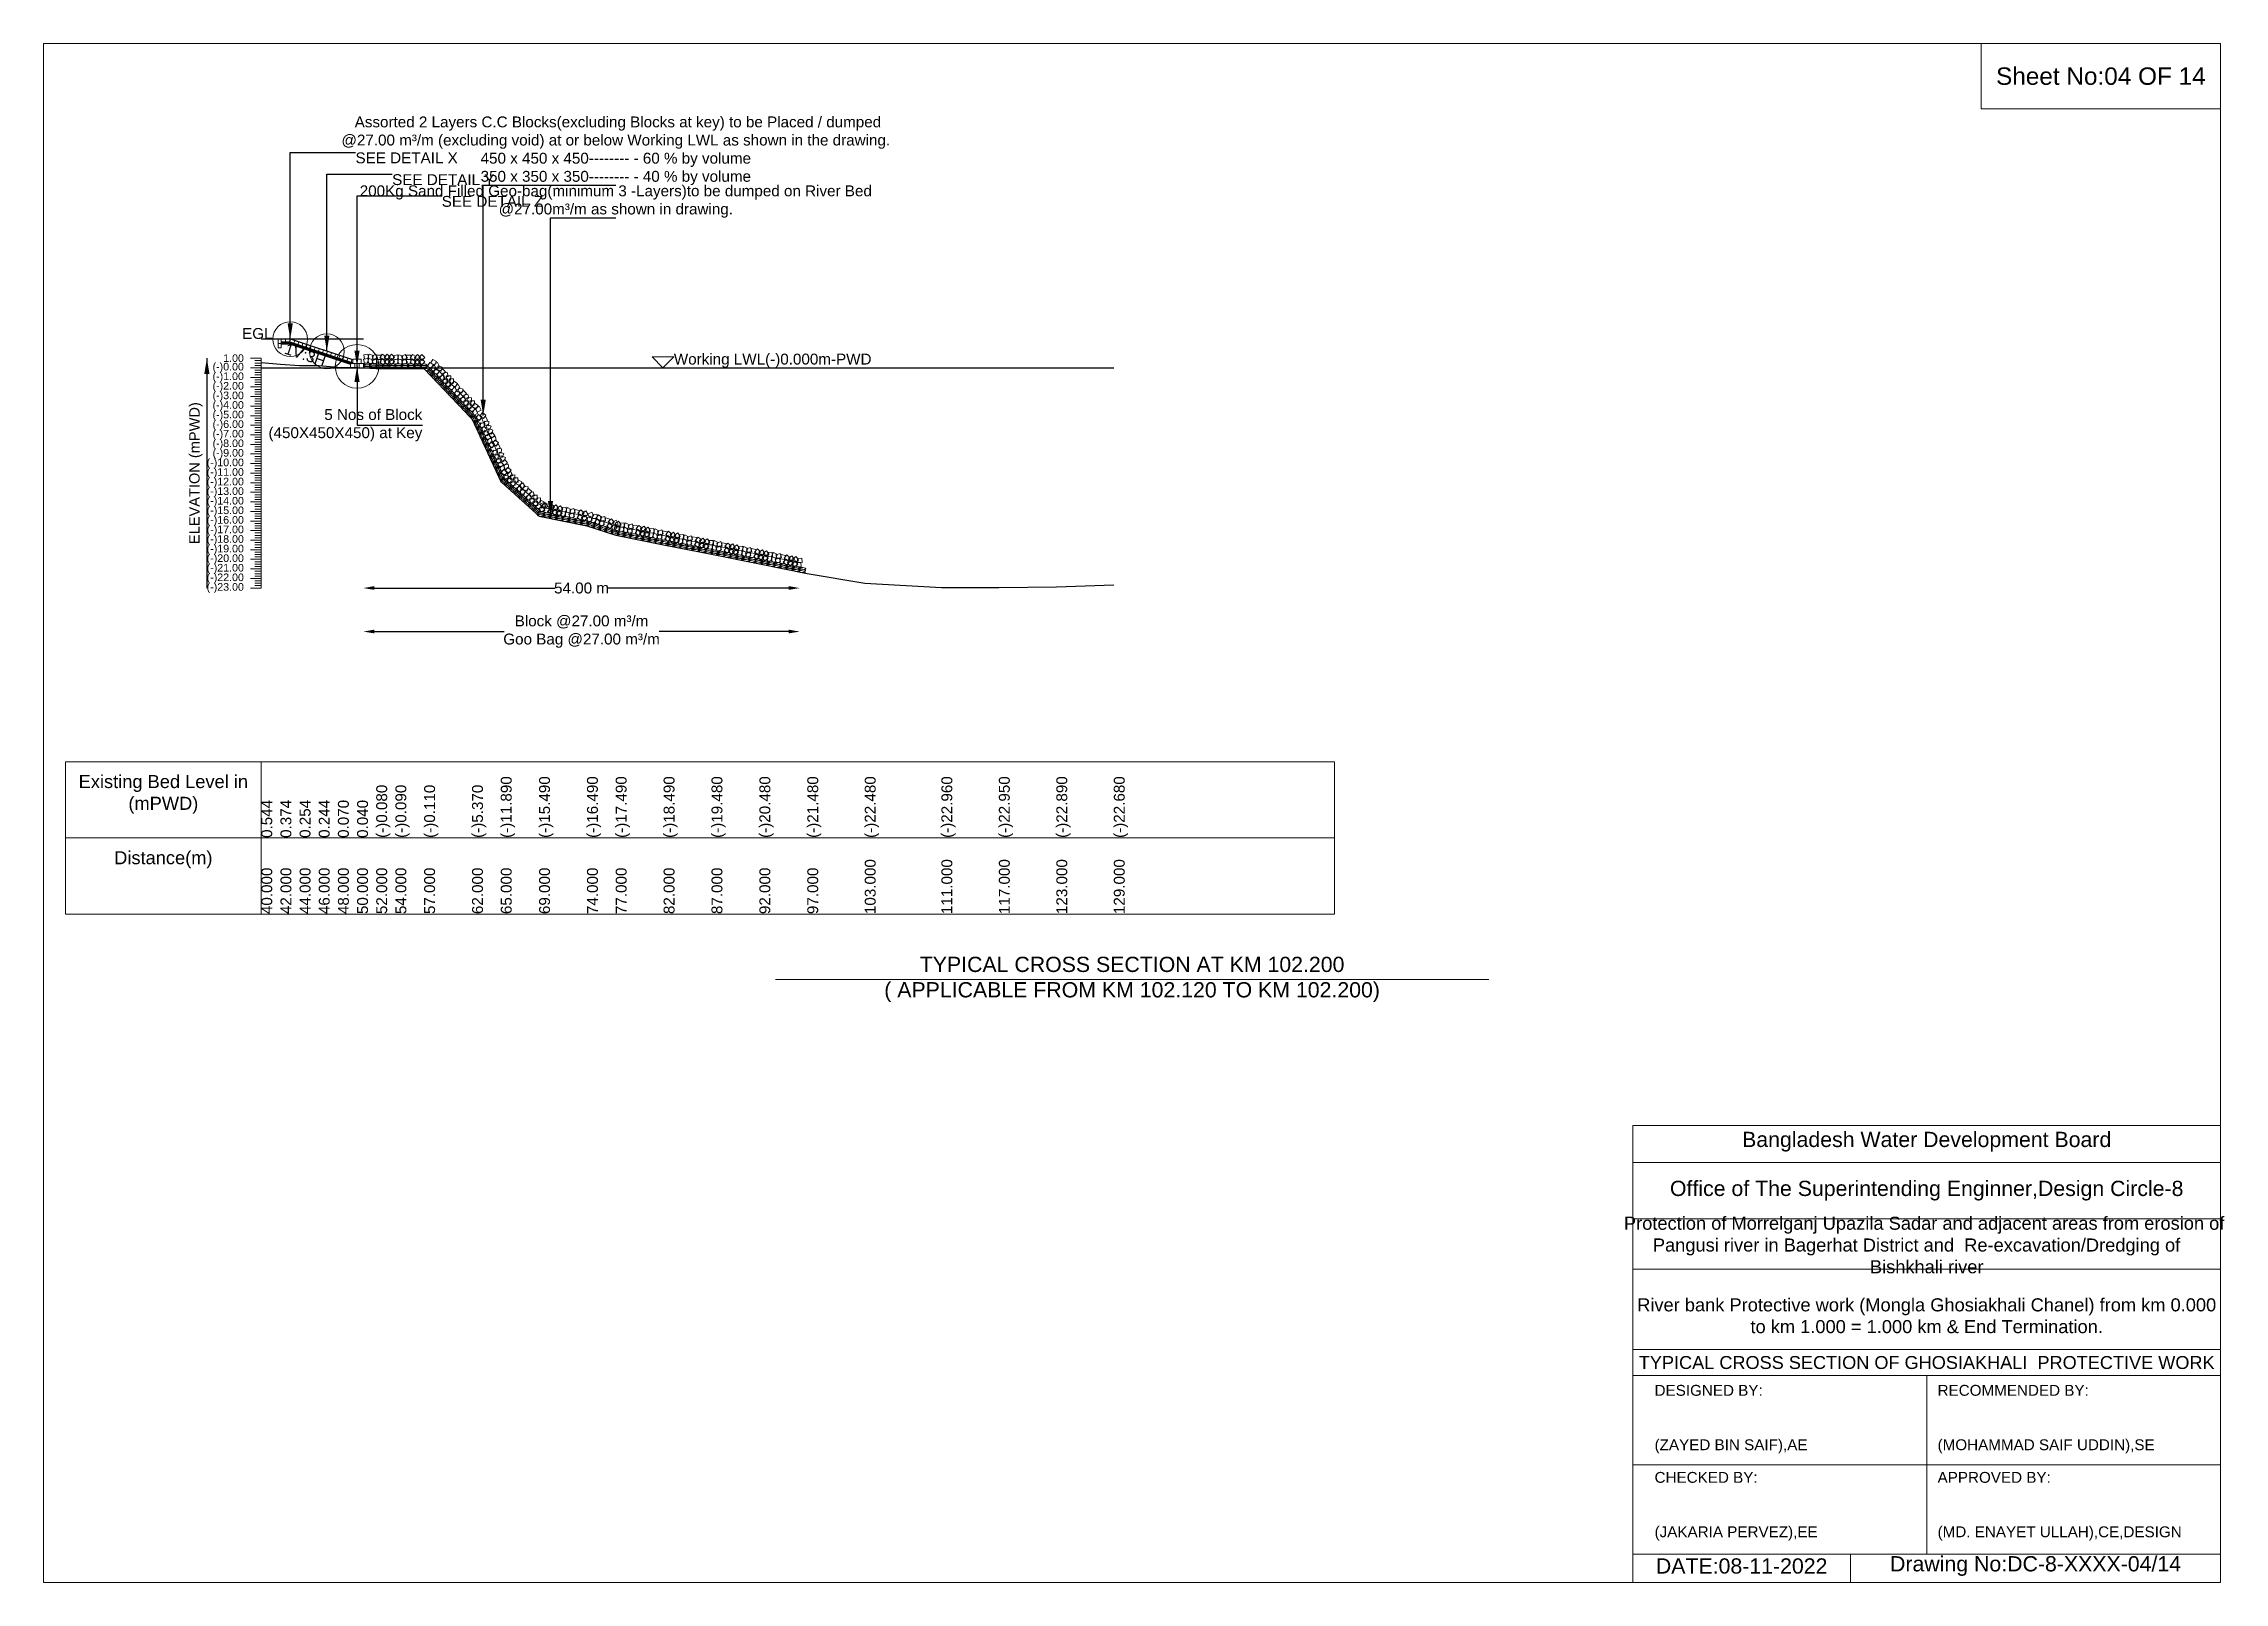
# Model space of a CAD drawing. Header units: inches. Extents: x 89000 to 305017, y -7071 to 0.
# Drawn here: x 145000 to 155017, y -7071 to 0 of the extents above; entities that cross this region are included whole.
import ezdxf

# ---------------------------------------------------------------- set-up
doc = ezdxf.new("R2010")
doc.units = ezdxf.units.IN
doc.header["$LTSCALE"] = 7
doc.header["$MEASUREMENT"] = 0
for name, color, linetype, lineweight in [('Cross section Data Border', 7, 'Continuous', 9), ('Cross Section Labels', 7, 'Continuous', 9), ('Existing_Bed_Level for Xsection', 7, 'Continuous', 25), ('Long Section Labels', 7, 'Continuous', 9)]:
    doc.layers.add(name, color=color, linetype=linetype, lineweight=lineweight)
doc.styles.get("Standard").update_dxf_attribs({"font": 'arial.ttf'})
doc.dimstyles.new('Appron Lebeling Style', dxfattribs={"dimtxt": 50, "dimasz": 50, "dimexe": 0.18, "dimexo": 0.0625, "dimgap": 0.09, "dimtad": 0, "dimtih": 1, "dimtoh": 1, "dimdec": 4, "dimzin": 0, "dimdsep": 46, "dimtxsty": 'Standard', "dimcen": 0.09, "dimse1": 1, "dimse2": 1, "dimadec": 0, "dimazin": 0, "dimtfac": 1, "dimtdec": 4, "dimtofl": 0, "dimtmove": 0, "dimatfit": 3, "dimfxl": 1, "dimtolj": 1, "dimtzin": 0, "dimarcsym": 0})
doc.dimstyles.get("Standard").update_dxf_attribs({"dimtxt": 0.18, "dimasz": 0.18, "dimexe": 0.18, "dimexo": 0.0625, "dimgap": 0.09, "dimtad": 0, "dimtih": 1, "dimtoh": 1, "dimdec": 4, "dimzin": 0, "dimdsep": 46, "dimtxsty": 'Standard', "dimcen": 0.09, "dimadec": 0, "dimazin": 0, "dimtfac": 1, "dimtdec": 4, "dimtofl": 0, "dimtmove": 0, "dimatfit": 3, "dimfxl": 1, "dimtolj": 1, "dimtzin": 0, "dimarcsym": 0})

msp = doc.modelspace()

# ---------------------------------------------------------------- texts
at = {"layer": 'Cross section Data Border', "char_height": 60, "width": 800, "attachment_point": 5}
for s, insert in [('Existing Bed Level in (mPWD)', (145550, -3450)), ('Distance(m)', (145550, -3750))]:
    msp.add_mtext(s, dxfattribs=dict(at, insert=insert))
at = {"layer": 'Cross Section Labels'}
for s, insert, char_height, attachment_point in [('Sheet No:04 OF 14', (154450, -150), 80, 5), (' Assorted 2 Layers C.C Blocks(excluding Blocks at key) to be Placed / dumped^J@27.00 m³/m (excluding void) at or below Working LWL as shown in the drawing.^J450 x 450 x 450-------- - 60 % by volume^J350 x 350 x 350-------- - 40 % by volume', (147628.39976, -650), 50, 8), ('SEE DETAIL X', (146432.73333, -500), 50, 1), ('SEE DETAIL Y', (146601.03333, -600), 50, 1), ('200Kg Sand Filled Geo-bag(minimum 3 -Layers)to be dumped on River Bed^J@27.00m³/m as shown in drawing.', (147628.39976, -800), 50, 8), ('SEE DETAIL Z', (146828.73333, -700), 50, 1), ('EGL', (146051.39127, -1357.76), 50, 9), ('Working LWL(-)0.000m-PWD', (147894.93333, -1489.76), 50, 7), ('5 Nos of Block ^J(450X450X450) at Key', (146739.63333, -1753.76), 50, 6), ('TYPICAL CROSS SECTION AT KM 102.200^J( APPLICABLE FROM KM 102.120 TO KM 102.200)', (150000, -4300), 70, 5), ('Bangladesh Water Development Board', (153650, -5046), 70, 5), ('Office of The Superintending Enginner,Design Circle-8', (153650, -5271), 70, 5)]:
    msp.add_mtext(s, dxfattribs=dict(at, insert=insert, char_height=char_height, attachment_point=attachment_point))
at = {"layer": 'Cross Section Labels', "insert": (146209.92632, -1406.68103), "char_height": 50, "attachment_point": 2, "rotation": 341.565051177}
msp.add_mtext('1V:3H', dxfattribs=at)
at = {"layer": 'Cross Section Labels'}
for s, insert, char_height, width, attachment_point in [('Protection of Morrelganj Upazila Sadar and adjacent areas from erosion of  Pangusi river in Bagerhat District and  Re-excavation/Dredging of     Bishkhali river', (153650, -5521), 60, 2800, 5), ('River bank Protective work (Mongla Ghosiakhali Chanel) from km 0.000 to km 1.000 = 1.000 km & End Termination.', (153650, -5846), 60, 2700, 5), ('TYPICAL CROSS SECTION OF GHOSIAKHALI  PROTECTIVE WORK', (153650, -6061), 59.5765532, 2800, 5), ('DESIGNED BY:^J^J^J(ZAYED BIN SAIF),AE', (152400, -6321), 50, 1400, 4), ('RECOMMENDED BY:^J^J^J(MOHAMMAD SAIF UDDIN),SE', (153700, -6321), 50, 1400, 4), ('CHECKED BY:^J^J^J(JAKARIA PERVEZ),EE', (152400, -6721), 50, 1400, 4), ('APPROVED BY:^J^J^J(MD. ENAYET ULLAH),CE,DESIGN', (153700, -6721), 50, 1400, 4), ('DATE:08-11-2022', (152800, -6996), 70, 1400, 5), ('Drawing No:DC-8-XXXX-04/14', (154150, -6996), 70, 2200, 5)]:
    msp.add_mtext(s, dxfattribs=dict(at, insert=insert, char_height=char_height, width=width, attachment_point=attachment_point))
at = {"layer": 'Long Section Labels', "char_height": 35, "attachment_point": 6}
for s, insert in [('(-)0.00', (145920, -1489.76)), ('1.00', (145920, -1445.76)), ('(-)1.00', (145920, -1533.76)), ('(-)2.00', (145920, -1577.76)), ('(-)3.00', (145920, -1621.76)), ('(-)4.00', (145920, -1665.76)), ('(-)5.00', (145920, -1709.76)), ('(-)6.00', (145920, -1753.76)), ('(-)7.00', (145920, -1797.76)), ('(-)8.00', (145920, -1841.76)), ('(-)9.00', (145920, -1885.76)), ('(-)10.00', (145920, -1929.76)), ('(-)11.00', (145920, -1973.76)), ('(-)12.00', (145920, -2017.76)), ('(-)13.00', (145920, -2061.76)), ('(-)14.00', (145920, -2105.76)), ('(-)15.00', (145920, -2149.76)), ('(-)16.00', (145920, -2193.76)), ('(-)17.00', (145920, -2237.76)), ('(-)18.00', (145920, -2281.76)), ('(-)19.00', (145920, -2325.76)), ('(-)20.00', (145920, -2369.76)), ('(-)21.00', (145920, -2413.76)), ('(-)22.00', (145920, -2457.76)), ('(-)23.00', (145920, -2501.76))]:
    msp.add_mtext(s, dxfattribs=dict(at, insert=insert))
at = {"layer": 'Long Section Labels', "rotation": 90}
for s, insert, char_height, attachment_point in [('ELEVATION (mPWD)', (145700, -1973.76), 48, 5), ('(-)11.890', (147100, -3650), 50, 1), ('(-)15.490', (147276, -3650), 50, 1), ('(-)16.490', (147496, -3650), 50, 1), ('(-)17.490', (147628, -3650), 50, 1), ('(-)18.490', (147848, -3650), 50, 1), ('(-)19.480', (148068, -3650), 50, 1), ('(-)20.480', (148288, -3650), 50, 1), ('(-)21.480', (148508, -3650), 50, 1), ('(-)22.480', (148772, -3650), 50, 1), ('(-)22.960', (149124, -3650), 50, 1), ('(-)22.950', (149388, -3650), 50, 1), ('(-)22.890', (149652, -3650), 50, 1), ('(-)22.680', (149916, -3650), 50, 1), ('0.544', (146000, -3650), 50, 1), ('0.374', (146088, -3650), 50, 1), ('0.254', (146176, -3650), 50, 1), ('0.244', (146264, -3650), 50, 1), ('0.070', (146352, -3650), 50, 1), ('0.040', (146440, -3650), 50, 1), ('(-)0.080', (146528, -3650), 50, 1), ('(-)0.090', (146616, -3650), 50, 1), ('(-)0.110', (146748, -3650), 50, 1), ('(-)5.370', (146968, -3650), 50, 1), ('40.000', (146000, -4000), 50, 1), ('42.000', (146088, -4000), 50, 1), ('44.000', (146176, -4000), 50, 1), ('46.000', (146264, -4000), 50, 1), ('48.000', (146352, -4000), 50, 1), ('50.000', (146440, -4000), 50, 1), ('52.000', (146528, -4000), 50, 1), ('54.000', (146616, -4000), 50, 1), ('57.000', (146748, -4000), 50, 1), ('62.000', (146968, -4000), 50, 1), ('65.000', (147100, -4000), 50, 1), ('69.000', (147276, -4000), 50, 1), ('74.000', (147496, -4000), 50, 1), ('77.000', (147628, -4000), 50, 1), ('82.000', (147848, -4000), 50, 1), ('87.000', (148068, -4000), 50, 1), ('92.000', (148288, -4000), 50, 1), ('97.000', (148508, -4000), 50, 1), ('103.000', (148772, -4000), 50, 1), ('111.000', (149124, -4000), 50, 1), ('117.000', (149388, -4000), 50, 1), ('123.000', (149652, -4000), 50, 1), ('129.000', (149916, -4000), 50, 1)]:
    msp.add_mtext(s, dxfattribs=dict(at, insert=insert, char_height=char_height, attachment_point=attachment_point))

# ---------------------------------------------------------------- blocks, each defined once
blk = doc.blocks.new('*D43')
at = {"layer": 'Cross Section Labels', "color": 0, "lineweight": -2, "transparency": 16777216}
for p, q in [((146519, -2502), (147349, -2502)), ((148423, -2502), (147594, -2502))]:
    blk.add_line(p, q, dxfattribs=at)
at = {"layer": 'Cross Section Labels', "color": 0, "transparency": 16777216}
for points in [[(146519, -2493), (146519, -2510), (146469, -2502)], [(148423, -2493), (148423, -2510), (148473, -2502)]]:
    blk.add_solid(points, dxfattribs=at)
at = {"layer": 'Defpoints', "color": 0, "transparency": 16777216}
for p in [(146469, -1490), (148473, -2428), (148473, -2502)]:
    blk.add_point(p, dxfattribs=at)
at = {"layer": 'Cross Section Labels', "color": 0, "transparency": 16777216, "insert": (147471, -2502), "char_height": 50, "attachment_point": 5}
blk.add_mtext('\\A1;54.00 m', dxfattribs=at)
blk = doc.blocks.new('*D44')
at = {"layer": 'Cross Section Labels', "color": 0, "lineweight": -2, "transparency": 16777216}
for p, q in [((146519, -2702), (147116, -2702)), ((148423, -2702), (147827, -2702))]:
    blk.add_line(p, q, dxfattribs=at)
at = {"layer": 'Cross Section Labels', "color": 0, "transparency": 16777216}
for points in [[(146519, -2693), (146519, -2710), (146469, -2702)], [(148423, -2693), (148423, -2710), (148473, -2702)]]:
    blk.add_solid(points, dxfattribs=at)
at = {"layer": 'Defpoints', "color": 0, "transparency": 16777216}
for p in [(146469, -1490), (148473, -2428), (148473, -2702)]:
    blk.add_point(p, dxfattribs=at)
at = {"layer": 'Cross Section Labels', "color": 0, "transparency": 16777216, "insert": (147471, -2702), "char_height": 50, "attachment_point": 5}
blk.add_mtext('\\A1;Block @27.00 m³/m ^JGoo Bag @27.00 m³/m ', dxfattribs=at)

# ---------------------------------------------------------------- dimensions: what is measured, and where the dimension line sits
at = {"layer": 'Cross Section Labels'}
for base, text, picture, middle in [((148473.18088, -2501.76), '54.00 m', '*D43', (147471.25711, -2501.76)), ((148473.18088, -2701.76), 'Block @27.00 m³/m ^JGoo Bag @27.00 m³/m ', '*D44', (147471.25711, -2701.76))]:
    dim = msp.add_linear_dim(base=base, p1=(146469.33333, -1489.76), p2=(148473.18088, -2427.91618), text=text, dimstyle='Appron Lebeling Style', dxfattribs=at)
    dim.commit()
    dim.dimension.update_dxf_attribs({"geometry": picture, "text_midpoint": middle})

# ---------------------------------------------------------------- linework, layer by layer
at = {"layer": 'Cross section Data Border'}
msp.add_lwpolyline([(145100, -3300), (150930.0019, -3300), (150930.0019, -4000), (145100, -4000)], close=True, dxfattribs=at)
for points in [[(146000, -3300), (146000, -4000)], [(145100, -3650), (150930.0019, -3650)]]:
    msp.add_lwpolyline(points, dxfattribs=at)
at = {"layer": 'Cross Section Labels'}
for points in [[(145000, 0), (155000, 0), (155000, -7071), (145000, -7071)], [(153900, 0), (155000, 0), (155000, -300), (153900, -300)], [(147844.93333, -1489.76), (147894.93333, -1439.76), (147794.93333, -1439.76)]]:
    msp.add_lwpolyline(points, close=True, dxfattribs=at)
for points in [[(148362, -4300), (150000, -4300), (151638, -4300)], [(152300, -7071), (152300, -4971), (155000, -4971)], [(152300, -5141), (155000, -5141)], [(152300, -5401), (155000, -5401)], [(152300, -5631), (155000, -5631)], [(152300, -6001), (155000, -6001)], [(152300, -6121), (155000, -6121)], [(153650, -6121), (153650, -6941)], [(152300, -6531), (155000, -6531)], [(152300, -6941), (155000, -6941)], [(153300, -6941), (153300, -7071)]]:
    msp.add_lwpolyline(points, dxfattribs=at)
for centre, radius in [((146132.73333, -1357.76), 80), ((146301.03333, -1413.86), 80), ((146439.63333, -1483.16), 100)]:
    msp.add_circle(centre, radius, dxfattribs=at)
at = {"layer": 'Existing_Bed_Level for Xsection'}
for points in [[(146469.33333, -1357.76), (146000, -1357.76)], [(146419.83333, -1453.46), (146134.76547, -1358.43738), (146132.73333, -1357.76), (146130.59127, -1357.76), (146090.99127, -1357.76)], [(146090.99127, -1370.96), (146130.59127, -1370.96), (146419.83333, -1467.37402)], [(146090.99127, -1375.36), (146129.87725, -1375.36), (146413.67725, -1469.96)], [(146090.99127, -1379.76), (146129.16322, -1379.76), (146409.93333, -1473.35004)], [(146000, -1465.824), (146088, -1473.304), (146176, -1478.584), (146264, -1479.024), (146352, -1486.68), (146440, -1488), (146528, -1493.28), (146616, -1493.72), (146748, -1494.6), (146968, -1726.04), (147100, -2012.92), (147276, -2171.32), (147496, -2215.32), (147628, -2259.32), (147848, -2303.32), (148068, -2346.88), (148288, -2390.88), (148508, -2434.88), (148772, -2478.88), (149124, -2500), (149388, -2499.56), (149652, -2496.92), (149916, -2487.68)], [(146000, -1489.76), (149916, -1489.76)]]:
    msp.add_lwpolyline(points, dxfattribs=at)
at = {"layer": 'Long Section Labels'}
for points in [[(146090.99127, -1357.76), (146077.79127, -1357.76), (146077.79127, -1377.56), (146090.99127, -1377.56)], [(146090.99127, -1377.56), (146077.79127, -1377.56), (146077.79127, -1397.36), (146090.99127, -1397.36)], [(146110.79127, -1357.76), (146090.99127, -1357.76), (146090.99127, -1370.96), (146110.79127, -1370.96)], [(146130.59127, -1357.76), (146110.79127, -1357.76), (146110.79127, -1370.96), (146130.59127, -1370.96)], [(146153.5494, -1364.69869), (146134.76547, -1358.43738), (146130.59127, -1370.96), (146149.3752, -1377.22131)], [(146172.33333, -1370.96), (146153.5494, -1364.69869), (146149.3752, -1377.22131), (146168.15913, -1383.48262)], [(146191.11726, -1377.22131), (146172.33333, -1370.96), (146168.15913, -1383.48262), (146186.94306, -1389.74393)], [(146209.90119, -1383.48262), (146191.11726, -1377.22131), (146186.94306, -1389.74393), (146205.72699, -1396.00524)], [(146228.68512, -1389.74393), (146209.90119, -1383.48262), (146205.72699, -1396.00524), (146224.51091, -1402.26655)], [(146247.46905, -1396.00524), (146228.68512, -1389.74393), (146224.51091, -1402.26655), (146243.29484, -1408.52786)], [(146266.25298, -1402.26655), (146247.46905, -1396.00524), (146243.29484, -1408.52786), (146262.07877, -1414.78917)], [(146285.03691, -1408.52786), (146266.25298, -1402.26655), (146262.07877, -1414.78917), (146280.8627, -1421.05048)], [(146303.82084, -1414.78917), (146285.03691, -1408.52786), (146280.8627, -1421.05048), (146299.64663, -1427.31179)], [(146322.60477, -1421.05048), (146303.82084, -1414.78917), (146299.64663, -1427.31179), (146318.43056, -1433.5731)], [(146341.3887, -1427.31179), (146322.60477, -1421.05048), (146318.43056, -1433.5731), (146337.21449, -1439.83441)], [(146360.17263, -1433.5731), (146341.3887, -1427.31179), (146337.21449, -1439.83441), (146355.99842, -1446.09572)], [(146378.95656, -1439.83441), (146360.17263, -1433.5731), (146355.99842, -1446.09572), (146374.78235, -1452.35703)], [(146397.74048, -1446.09572), (146378.95656, -1439.83441), (146374.78235, -1452.35703), (146393.56628, -1458.61834)], [(146416.52441, -1452.35703), (146397.74048, -1446.09572), (146393.56628, -1458.61834), (146412.35021, -1464.87965)], [(146429.73333, -1469.96), (146409.93333, -1469.96), (146409.93333, -1489.76), (146429.73333, -1489.76)], [(146439.63333, -1450.16), (146419.83333, -1450.16), (146419.83333, -1469.96), (146439.63333, -1469.96)], [(146449.53333, -1469.96), (146429.73333, -1469.96), (146429.73333, -1489.76), (146449.53333, -1489.76)], [(146459.43333, -1450.16), (146439.63333, -1450.16), (146439.63333, -1469.96), (146459.43333, -1469.96)], [(146469.33333, -1469.96), (146449.53333, -1469.96), (146449.53333, -1489.76), (146469.33333, -1489.76)], [(146488.86412, -1446.3855), (146469.46699, -1450.35935), (146473.44084, -1469.75648), (146492.83797, -1465.78263)], [(146490.04998, -1426.62105), (146470.65286, -1430.59489), (146474.62671, -1449.99202), (146494.02383, -1446.01817)], [(146513.44067, -1452.99777), (146494.65785, -1446.73312), (146488.3932, -1465.51594), (146507.17602, -1471.78059)], [(146514.62653, -1433.23331), (146495.84372, -1426.96867), (146489.57907, -1445.75149), (146508.36189, -1452.01613)], [(146525.11645, -1447.16303), (146507.4017, -1456.00766), (146516.24633, -1473.72242), (146533.96108, -1464.87778)], [(146526.30232, -1427.39858), (146508.58756, -1436.24321), (146517.4322, -1453.95796), (146535.14695, -1445.11333)], [(146548.63877, -1451.14267), (146528.83902, -1451.04367), (146528.74002, -1470.84342), (146548.53977, -1470.94242)], [(146548.73777, -1431.34291), (146528.93802, -1431.24391), (146528.83902, -1451.04367), (146548.63877, -1451.14267)], [(146572.02862, -1457.52794), (146554.92505, -1447.55257), (146544.94968, -1464.65614), (146562.05324, -1474.63151)], [(146572.12761, -1437.72819), (146555.02405, -1427.75282), (146545.04868, -1444.85639), (146562.15224, -1454.83176)], [(146578.36448, -1447.19053), (146564.28839, -1461.11546), (146578.21332, -1475.19155), (146592.28941, -1461.26662)], [(146578.46348, -1427.39078), (146564.38739, -1441.31571), (146578.31232, -1455.3918), (146592.38841, -1441.46686)], [(146612.08922, -1461.35447), (146598.15308, -1447.28947), (146584.08809, -1461.22561), (146598.02422, -1475.29061)], [(146612.18822, -1441.55471), (146598.25208, -1427.48972), (146584.18708, -1441.42586), (146598.12322, -1455.49085)], [(146625.02089, -1449.31277), (146605.86283, -1454.31362), (146610.86368, -1473.47169), (146630.02174, -1468.47084)], [(146625.15289, -1429.51321), (146605.99483, -1434.51406), (146610.99567, -1453.67213), (146630.15374, -1448.67128)], [(146649.91461, -1454.6073), (146630.82492, -1449.35147), (146625.56908, -1468.44116), (146644.65877, -1473.69699)], [(146650.0466, -1434.80774), (146630.95691, -1429.55191), (146625.70108, -1448.6416), (146644.79077, -1453.89743)], [(146661.26321, -1448.15926), (146644.04444, -1457.93442), (146653.8196, -1475.15319), (146671.03837, -1465.37803)], [(146661.39521, -1428.3597), (146644.17643, -1438.13486), (146653.95159, -1455.35363), (146671.17037, -1445.57847)], [(146687.30674, -1451.95444), (146667.50718, -1451.82244), (146667.37519, -1471.622), (146687.17475, -1471.754)], [(146687.43874, -1432.15488), (146667.63918, -1432.02288), (146667.50718, -1451.82244), (146687.30674, -1451.95444)], [(146710.68592, -1458.37869), (146693.599, -1448.37483), (146683.59514, -1465.46174), (146700.68205, -1475.46561)], [(146710.81791, -1438.57913), (146693.731, -1428.57527), (146683.72713, -1445.66218), (146700.81405, -1455.66605)], [(146717.039, -1448.05185), (146702.93972, -1461.9533), (146716.84117, -1476.05258), (146730.94045, -1462.15113)], [(146717.17099, -1428.25229), (146703.07172, -1442.15374), (146716.97317, -1456.25302), (146731.07245, -1442.35157)], [(146750.74008, -1462.27197), (146736.82741, -1448.18377), (146722.73921, -1462.09645), (146736.65188, -1476.18465)], [(146750.87208, -1442.47241), (146736.9594, -1428.38421), (146722.8712, -1442.29689), (146736.78388, -1456.38509)], [(146790.78507, -1475.06922), (146773.892, -1464.74139), (146763.56417, -1481.63447), (146780.45725, -1491.9623)], [(146804.24288, -1496.67052), (146794.78394, -1479.27603), (146777.38945, -1488.73497), (146786.84839, -1506.12946)], [(146805.13597, -1461.42768), (146788.2429, -1451.09985), (146777.91507, -1467.99293), (146794.80815, -1478.32075)], [(146818.59378, -1483.02898), (146809.13484, -1465.63449), (146791.74035, -1475.09343), (146801.19929, -1492.48792)], [(146816.76013, -1500.37006), (146797.77412, -1494.75122), (146792.15528, -1513.73723), (146811.14129, -1519.35607)], [(146831.11103, -1486.72852), (146812.12502, -1481.10968), (146806.50618, -1500.09569), (146825.49219, -1505.71453)], [(146846.44637, -1508.11769), (146832.80483, -1493.76679), (146818.45393, -1507.40833), (146832.09547, -1521.75923)], [(146832.09547, -1521.75923), (146818.45393, -1507.40833), (146804.10302, -1521.04987), (146817.74457, -1535.40077)], [(146843.6889, -1543.05357), (146839.03891, -1523.80733), (146819.79267, -1528.45733), (146824.44267, -1547.70356)], [(146858.0398, -1529.41203), (146853.38981, -1510.16579), (146834.14357, -1514.81579), (146838.79357, -1534.06202)], [(146855.53379, -1540.46436), (146835.74034, -1539.95489), (146835.23087, -1559.74833), (146855.02431, -1560.25781)], [(146868.67393, -1574.60103), (146869.16765, -1554.80719), (146849.3738, -1554.31347), (146848.88009, -1574.10732)], [(146869.88469, -1526.82282), (146850.09124, -1526.31335), (146849.58177, -1546.10679), (146869.37521, -1546.61627)], [(146886.27586, -1575.52553), (146869.38278, -1565.1977), (146859.05496, -1582.09078), (146875.94803, -1592.4186)], [(146883.02484, -1560.95949), (146883.51855, -1541.16564), (146863.7247, -1540.67193), (146863.23099, -1560.46578)], [(146899.73367, -1597.12683), (146890.27473, -1579.73234), (146872.88023, -1589.19128), (146882.33917, -1606.58577)], [(146900.62676, -1561.88399), (146883.73369, -1551.55616), (146873.40586, -1568.44924), (146890.29893, -1578.77706)], [(146914.08457, -1583.48529), (146904.62563, -1566.09079), (146887.23113, -1575.54974), (146896.69007, -1592.94423)], [(146912.25092, -1600.82637), (146893.26491, -1595.20753), (146887.64606, -1614.19354), (146906.63207, -1619.81238)], [(146926.60182, -1587.18483), (146907.61581, -1581.56599), (146901.99696, -1600.552), (146920.98298, -1606.17084)], [(146941.93715, -1608.57399), (146928.29561, -1594.22309), (146913.94471, -1607.86463), (146927.58625, -1622.21554)], [(146927.58625, -1622.21554), (146913.94471, -1607.86463), (146899.59381, -1621.50618), (146913.23535, -1635.85708)], [(146939.17969, -1643.50988), (146934.52969, -1624.26364), (146915.28346, -1628.91364), (146919.93345, -1648.15987)], [(146953.53059, -1629.86833), (146948.88059, -1610.6221), (146929.63436, -1615.2721), (146934.28435, -1634.51833)], [(146951.02457, -1640.92067), (146931.23113, -1640.4112), (146930.72165, -1660.20464), (146950.5151, -1660.71412)], [(146964.16472, -1675.05734), (146964.65843, -1655.26349), (146944.86459, -1654.76978), (146944.37088, -1674.56362)], [(146965.37547, -1627.27913), (146945.58203, -1626.76966), (146945.07256, -1646.5631), (146964.866, -1647.07258)], [(146981.76665, -1675.98183), (146964.87357, -1665.65401), (146954.54574, -1682.54708), (146971.43882, -1692.87491)], [(146978.51562, -1661.4158), (146979.00933, -1641.62195), (146959.21549, -1641.12824), (146958.72178, -1660.92208)], [(146995.22445, -1697.58314), (146985.76551, -1680.18864), (146968.37102, -1689.64758), (146977.82996, -1707.04208)], [(146996.11755, -1662.34029), (146979.22447, -1652.01247), (146968.89665, -1668.90554), (146985.78972, -1679.23337)], [(147009.57536, -1683.9416), (147000.11641, -1666.5471), (146982.72192, -1676.00604), (146992.18086, -1693.40054)], [(147031.5946, -1707.16648), (147015.44028, -1695.71755), (147003.99135, -1711.87186), (147020.14566, -1723.3208)], [(147013.60733, -1715.44284), (146997.45301, -1703.9939), (146986.00408, -1720.14822), (147002.15839, -1731.59715)], [(147021.21387, -1740.63826), (147012.93751, -1722.65099), (146994.95024, -1730.92734), (147003.22659, -1748.91461)], [(147025.30961, -1764.53557), (147027.12391, -1744.81887), (147007.40721, -1743.00457), (147005.59291, -1762.72127)], [(147037.35601, -1765.91014), (147018.78756, -1759.03609), (147011.91351, -1777.60455), (147030.48196, -1784.4786)], [(147039.20114, -1732.36191), (147030.92479, -1714.37463), (147012.93751, -1722.65099), (147021.21387, -1740.63826)], [(147038.76844, -1802.46121), (147045.6277, -1783.88729), (147027.05378, -1777.02803), (147020.19452, -1795.60195)], [(147043.29688, -1756.25922), (147045.11118, -1736.54252), (147025.39448, -1734.72822), (147023.58018, -1754.44492)], [(147055.12877, -1809.02035), (147042.47592, -1793.79059), (147027.24616, -1806.44344), (147039.89901, -1821.67319)], [(147055.34328, -1757.63379), (147036.77483, -1750.75974), (147029.90078, -1769.32819), (147048.46923, -1776.20224)], [(147056.75571, -1794.18486), (147063.61498, -1775.61094), (147045.04106, -1768.75167), (147038.18179, -1787.32559)], [(147073.11604, -1800.74399), (147060.46319, -1785.51424), (147045.23344, -1798.16708), (147057.88628, -1813.39684)], [(147060.88987, -1833.81023), (147057.55489, -1814.29312), (147038.03777, -1817.62809), (147041.37275, -1837.14521)], [(147071.54179, -1841.35375), (147055.38748, -1829.90481), (147043.93854, -1846.05913), (147060.09286, -1857.50806)], [(147079.14833, -1866.54917), (147070.87198, -1848.5619), (147052.88471, -1856.83825), (147061.16106, -1874.82552)], [(147078.87714, -1825.53388), (147075.54216, -1806.01676), (147056.02504, -1809.35174), (147059.36002, -1828.86886)], [(147089.52907, -1833.07739), (147073.37475, -1821.62846), (147061.92582, -1837.78278), (147078.08013, -1849.23171)], [(147083.24408, -1890.44648), (147085.05837, -1870.72978), (147065.34167, -1868.91548), (147063.52737, -1888.63218)], [(147095.29048, -1891.82106), (147076.72203, -1884.947), (147069.84798, -1903.51546), (147088.41643, -1910.38951)], [(147097.13561, -1858.27282), (147088.85925, -1840.28554), (147070.87198, -1848.5619), (147079.14833, -1866.54917)], [(147096.70291, -1928.37212), (147103.56217, -1909.7982), (147084.98825, -1902.93894), (147078.12899, -1921.51286)], [(147101.23135, -1882.17013), (147103.04565, -1862.45343), (147083.32895, -1860.63913), (147081.51465, -1880.35583)], [(147113.27775, -1883.5447), (147094.7093, -1876.67065), (147087.83525, -1895.2391), (147106.4037, -1902.11315)], [(147114.69018, -1920.09577), (147121.54944, -1901.52185), (147102.97552, -1894.66258), (147096.11626, -1913.2365)], [(147113.06323, -1934.93126), (147100.41039, -1919.7015), (147085.18063, -1932.35435), (147097.83348, -1947.5841)], [(147118.82433, -1959.72114), (147115.48935, -1940.20403), (147095.97224, -1943.539), (147099.30721, -1963.05612)], [(147129.47626, -1967.26466), (147113.32195, -1955.81572), (147101.87301, -1971.97004), (147118.02733, -1983.41897)], [(147131.05051, -1926.6549), (147118.39766, -1911.42515), (147103.1679, -1924.07799), (147115.82075, -1939.30775)], [(147137.0828, -1992.46008), (147128.80645, -1974.47281), (147110.81918, -1982.74916), (147119.09553, -2000.73643)], [(147136.81161, -1951.44479), (147133.47663, -1931.92767), (147113.95951, -1935.26265), (147117.29449, -1954.77977)], [(147139.17889, -1999.78596), (147133.04487, -1980.96008), (147114.21899, -1987.09409), (147120.353, -2005.91997)], [(147147.46353, -1958.9883), (147131.30922, -1947.53937), (147119.86029, -1963.69369), (147136.0146, -1975.14262)], [(147152.42439, -1985.06874), (147146.29037, -1966.24285), (147127.46449, -1972.37686), (147133.5985, -1991.20275)], [(147155.07008, -1984.18373), (147146.79372, -1966.19645), (147128.80645, -1974.47281), (147137.0828, -1992.46008)], [(147150.78629, -1996.28261), (147131.01324, -1997.3154), (147132.04603, -2017.08844), (147151.81908, -2016.05565)], [(147164.03179, -1981.56538), (147144.25874, -1982.59817), (147145.29154, -2002.37122), (147165.06458, -2001.33843)], [(147179.78926, -2014.57564), (147178.74073, -1994.80343), (147158.96851, -1995.85196), (147160.01705, -2015.62418)], [(147166.54376, -2029.29287), (147165.49523, -2009.52065), (147145.72301, -2010.56919), (147146.77155, -2030.3414)], [(147184.16425, -2028.84443), (147166.51851, -2019.86289), (147157.53697, -2037.50863), (147175.18271, -2046.49016)], [(147197.40975, -2014.1272), (147179.76401, -2005.14567), (147170.78248, -2022.79141), (147188.42821, -2031.77294)], [(147199.26266, -2049.33263), (147188.47844, -2032.7272), (147171.873, -2043.51143), (147182.65723, -2060.11686)], [(147212.50817, -2034.61541), (147201.72394, -2018.00998), (147185.11851, -2028.7942), (147195.90273, -2045.39964)], [(147212.02991, -2052.04661), (147192.66413, -2047.92268), (147188.54021, -2067.28846), (147207.90598, -2071.41238)], [(147228.98365, -2072.17717), (147214.26642, -2058.93167), (147201.02092, -2073.6489), (147215.73814, -2086.8944)], [(147225.27541, -2037.32938), (147205.90964, -2033.20546), (147201.78571, -2052.57123), (147221.15148, -2056.69516)], [(147242.22915, -2057.45995), (147227.51192, -2044.21445), (147214.26642, -2058.93167), (147228.98365, -2072.17717)], [(147242.19945, -2092.50447), (147236.06544, -2073.67859), (147217.23956, -2079.8126), (147223.37357, -2098.63848)], [(147255.44496, -2077.78725), (147249.31094, -2058.96136), (147230.48506, -2065.09538), (147236.61907, -2083.92126)], [(147253.80686, -2089.00112), (147234.03381, -2090.03391), (147235.0666, -2109.80696), (147254.83965, -2108.77416)], [(147267.05236, -2074.28389), (147247.27931, -2075.31669), (147248.31211, -2095.08973), (147268.08515, -2094.05694)], [(147269.56433, -2122.01138), (147268.51579, -2102.23916), (147248.74358, -2103.2877), (147249.79211, -2123.05992)], [(147282.80983, -2107.29415), (147281.7613, -2087.52194), (147261.98908, -2088.57048), (147263.03762, -2108.34269)], [(147300.43032, -2106.84572), (147282.78458, -2097.86418), (147273.80304, -2115.50992), (147291.44878, -2124.49145)], [(147287.18481, -2121.56294), (147269.53908, -2112.5814), (147260.55754, -2130.22714), (147278.20328, -2139.20868)], [(147302.28323, -2142.05115), (147291.49901, -2125.44571), (147274.89357, -2136.22994), (147285.6778, -2152.83537)], [(147296.03719, -2128.55772), (147277.27753, -2134.89138), (147283.61119, -2153.65104), (147302.37085, -2147.31738)], [(147299.92029, -2109.14223), (147281.16063, -2115.47588), (147287.49429, -2134.23554), (147306.25395, -2127.90189)], [(147315.52874, -2127.33392), (147304.74451, -2110.72849), (147288.13907, -2121.51272), (147298.9233, -2138.11815)], [(147320.88899, -2137.22128), (147301.47349, -2133.33818), (147297.59039, -2152.75368), (147317.00589, -2156.63678)], [(147324.77209, -2117.80578), (147305.35659, -2113.92268), (147301.47349, -2133.33818), (147320.88899, -2137.22128)], [(147342.62633, -2147.96114), (147327.74574, -2134.89943), (147314.68404, -2149.78002), (147329.56463, -2162.84172)], [(147346.50943, -2128.54564), (147331.62884, -2115.48394), (147318.56714, -2130.36452), (147333.44773, -2143.42623)], [(147350.82192, -2139.02594), (147334.34295, -2150.00245), (147345.31945, -2166.48141), (147361.79842, -2155.50491)], [(147354.70501, -2119.61045), (147338.22605, -2130.58695), (147349.20255, -2147.06592), (147365.68152, -2136.08941)], [(147381.2161, -2159.37708), (147370.22648, -2142.90686), (147353.75626, -2153.89648), (147364.74588, -2170.3667)], [(147385.0992, -2139.96158), (147374.10958, -2123.49136), (147357.63936, -2134.48098), (147368.62898, -2150.9512)], [(147396.14189, -2150.00139), (147376.38319, -2151.27967), (147377.66147, -2171.03836), (147397.42016, -2169.76009)], [(147400.02499, -2130.58589), (147380.26629, -2131.86417), (147381.54457, -2151.62287), (147401.30326, -2150.34459)], [(147419.58047, -2159.91913), (147401.83332, -2151.13968), (147393.05388, -2168.88683), (147410.80103, -2177.66628)], [(147423.46357, -2140.50363), (147405.71642, -2131.72418), (147396.93698, -2149.47133), (147414.68413, -2158.25078)], [(147431.94568, -2155.73942), (147413.18602, -2162.07307), (147419.51967, -2180.83273), (147438.27933, -2174.49908)], [(147435.82877, -2136.32392), (147417.06912, -2142.65758), (147423.40277, -2161.41724), (147442.16243, -2155.08358)], [(147456.79747, -2164.40298), (147437.38197, -2160.51988), (147433.49887, -2179.93537), (147452.91437, -2183.81847)], [(147460.68057, -2144.98748), (147441.26507, -2141.10438), (147437.38197, -2160.51988), (147456.79747, -2164.40298)], [(147478.53481, -2175.14283), (147463.65423, -2162.08113), (147450.59252, -2176.96172), (147465.47311, -2190.02342)], [(147482.41791, -2155.72734), (147467.53732, -2142.66563), (147454.47562, -2157.54622), (147469.35621, -2170.60792)], [(147486.7304, -2166.20764), (147470.25143, -2177.18414), (147481.22793, -2193.66311), (147497.7069, -2182.68661)], [(147490.6135, -2146.79214), (147474.13453, -2157.76865), (147485.11103, -2174.24761), (147501.59, -2163.27111)], [(147520.52885, -2189.40105), (147511.66697, -2171.69492), (147493.96084, -2180.5568), (147502.82272, -2198.26293)], [(147526.79016, -2170.61712), (147517.92828, -2152.91099), (147500.22215, -2161.77287), (147509.08403, -2179.479)], [(147536.50228, -2181.94908), (147516.73762, -2180.76673), (147515.55526, -2200.53139), (147535.31993, -2201.71375)], [(147542.76359, -2163.16515), (147522.99893, -2161.9828), (147521.81657, -2181.74746), (147541.58124, -2182.92982)], [(147558.52973, -2194.69743), (147542.00858, -2183.78452), (147531.09567, -2200.30566), (147547.61682, -2211.21858)], [(147564.79104, -2175.9135), (147548.26989, -2165.00059), (147537.35698, -2181.52173), (147553.87813, -2192.43465)], [(147571.31788, -2192.08372), (147551.91749, -2196.04161), (147555.87538, -2215.442), (147575.27577, -2211.4841)], [(147577.57919, -2173.29979), (147558.1788, -2177.25768), (147562.13669, -2196.65807), (147581.53708, -2192.70017)], [(147594.90318, -2203.76286), (147576.11925, -2197.50155), (147569.85794, -2216.28548), (147588.64187, -2222.54679)], [(147601.16449, -2184.97893), (147582.38056, -2178.71762), (147576.11925, -2197.50155), (147594.90318, -2203.76286)], [(147615.14055, -2217.11596), (147601.99498, -2202.30942), (147587.18843, -2215.45499), (147600.334, -2230.26154)], [(147621.40186, -2198.33204), (147608.25629, -2183.52549), (147593.44974, -2196.67106), (147606.59531, -2211.47761)], [(147630.64243, -2190.48238), (147612.92925, -2199.33015), (147621.77703, -2217.04334), (147639.49021, -2208.19556)], [(147652.47796, -2211.03733), (147641.48833, -2194.56711), (147625.01811, -2205.55673), (147636.00774, -2222.02695)], [(147667.40374, -2201.66164), (147647.64505, -2202.93992), (147648.92332, -2222.69862), (147668.68202, -2221.42034)], [(147690.84233, -2211.57938), (147673.09518, -2202.79993), (147664.31573, -2220.54708), (147682.06288, -2229.32653)], [(147624.38112, -2209.26631), (147606.66794, -2218.11408), (147615.51572, -2235.82727), (147633.2289, -2226.97949)], [(147648.59486, -2230.45283), (147637.60524, -2213.98261), (147621.13501, -2224.97223), (147632.12464, -2241.44245)], [(147663.52064, -2221.07714), (147643.76195, -2222.35542), (147645.04022, -2242.11411), (147664.79892, -2240.83584)], [(147686.95923, -2230.99488), (147669.21208, -2222.21543), (147660.43263, -2239.96258), (147678.17978, -2248.74203)], [(147699.32443, -2226.81517), (147680.56477, -2233.14882), (147686.89843, -2251.90848), (147705.65808, -2245.57483)], [(147703.20753, -2207.39967), (147684.44787, -2213.73333), (147690.78152, -2232.49299), (147709.54118, -2226.15933)], [(147724.17622, -2235.47873), (147704.76073, -2231.59563), (147700.87763, -2251.01113), (147720.29312, -2254.89423)], [(147728.05932, -2216.06323), (147708.64383, -2212.18013), (147704.76073, -2231.59563), (147724.17622, -2235.47873)], [(147745.91357, -2246.21858), (147731.03298, -2233.15688), (147717.97128, -2248.03747), (147732.85186, -2261.09917)], [(147749.79667, -2226.80309), (147734.91608, -2213.74138), (147721.85438, -2228.62197), (147736.73496, -2241.68367)], [(147754.10915, -2237.28339), (147737.63018, -2248.25989), (147748.60669, -2264.73886), (147765.08566, -2253.76236)], [(147757.99225, -2217.86789), (147741.51328, -2228.8444), (147752.48979, -2245.32336), (147768.96875, -2234.34686)], [(147784.50334, -2257.63452), (147773.51372, -2241.1643), (147757.0435, -2252.15393), (147768.03312, -2268.62415)], [(147788.38644, -2238.21903), (147777.39682, -2221.74881), (147760.92659, -2232.73843), (147771.91622, -2249.20865)], [(147799.42912, -2248.25884), (147779.67043, -2249.53712), (147780.94871, -2269.29581), (147800.7074, -2268.01753)], [(147803.31222, -2228.84334), (147783.55353, -2230.12162), (147784.83181, -2249.88031), (147804.5905, -2248.60204)], [(147822.86771, -2258.17657), (147805.12056, -2249.39713), (147796.34111, -2267.14428), (147814.08826, -2275.92372)], [(147826.75081, -2238.76108), (147809.00366, -2229.98163), (147800.22421, -2247.72878), (147817.97136, -2256.50823)], [(147835.23291, -2253.99687), (147816.47325, -2260.33052), (147822.80691, -2279.09018), (147841.56657, -2272.75653)], [(147839.11601, -2234.58137), (147820.35635, -2240.91502), (147826.69001, -2259.67468), (147845.44967, -2253.34103)], [(147860.08471, -2262.66042), (147840.66921, -2258.77732), (147836.78611, -2278.19282), (147856.20161, -2282.07592)], [(147863.9678, -2243.24493), (147844.55231, -2239.36183), (147840.66921, -2258.77732), (147860.08471, -2262.66042)], [(147881.76443, -2273.33527), (147866.85874, -2260.30222), (147853.82569, -2275.20791), (147868.73138, -2288.24096)], [(147885.61017, -2253.91234), (147870.70448, -2240.87928), (147857.67143, -2255.78497), (147872.57712, -2268.81803)], [(147889.94281, -2264.38432), (147873.48499, -2275.39251), (147884.49317, -2291.85033), (147900.95099, -2280.84214)], [(147893.78855, -2244.96139), (147877.33073, -2255.96958), (147888.33891, -2272.4274), (147904.79673, -2261.41921)], [(147920.37609, -2284.67695), (147909.3548, -2268.2279), (147892.90575, -2279.24919), (147903.92704, -2295.69824)], [(147924.22183, -2265.25402), (147913.20054, -2248.80497), (147896.75149, -2259.82626), (147907.77278, -2276.2753)], [(147935.28381, -2275.27257), (147915.52761, -2276.58885), (147916.8439, -2296.34505), (147936.6001, -2295.02876)], [(147939.12955, -2255.84963), (147919.37335, -2257.16592), (147920.68964, -2276.92212), (147940.44584, -2275.60583)], [(147958.74143, -2285.14519), (147940.97743, -2276.3999), (147932.23214, -2294.16391), (147949.99614, -2302.9092)], [(147962.58717, -2265.72226), (147944.82317, -2256.97697), (147936.07788, -2274.74098), (147953.84188, -2283.48626)], [(147971.09857, -2280.9417), (147952.35113, -2287.31144), (147958.72086, -2306.05888), (147977.4683, -2299.68914)], [(147974.94431, -2261.51877), (147956.19687, -2267.8885), (147962.5666, -2286.63594), (147981.31404, -2280.26621)], [(147995.96698, -2289.55743), (147976.54405, -2285.71169), (147972.69831, -2305.13463), (147992.12124, -2308.98037)], [(147999.81272, -2270.1345), (147980.38979, -2266.28876), (147976.54405, -2285.71169), (147995.96698, -2289.55743)], [(148017.72495, -2300.25545), (148002.81926, -2287.2224), (147989.78621, -2302.12809), (148004.6919, -2315.16114)], [(148021.57069, -2280.83252), (148006.665, -2267.79947), (147993.63195, -2282.70516), (148008.53764, -2295.73821)], [(148025.90333, -2291.30451), (148009.44551, -2302.31269), (148020.45369, -2318.77051), (148036.91151, -2307.76233)], [(148029.74907, -2271.88158), (148013.29125, -2282.88976), (148024.29943, -2299.34758), (148040.75726, -2288.3394)], [(148056.33661, -2311.59713), (148045.31532, -2295.14808), (148028.86627, -2306.16937), (148039.88756, -2322.61842)], [(148060.18235, -2292.1742), (148049.16106, -2275.72515), (148032.71202, -2286.74644), (148043.7333, -2303.19549)], [(148071.24433, -2302.19275), (148051.48813, -2303.50904), (148052.80442, -2323.26524), (148072.56062, -2321.94895)], [(148075.09007, -2282.76982), (148055.33387, -2284.0861), (148056.65016, -2303.8423), (148076.40636, -2302.52602)], [(148094.76888, -2312.11681), (148077.02173, -2303.33736), (148068.24229, -2321.08451), (148085.98943, -2329.86396)], [(148098.65198, -2292.70131), (148080.90483, -2283.92186), (148072.12539, -2301.66901), (148089.87253, -2310.44846)], [(148111.01718, -2288.5216), (148092.25752, -2294.85526), (148098.59118, -2313.61492), (148117.35084, -2307.28126)], [(148135.86898, -2297.18516), (148116.45348, -2293.30206), (148112.57038, -2312.71756), (148131.98588, -2316.60066)], [(148157.60632, -2307.92502), (148142.72573, -2294.86331), (148129.66403, -2309.7439), (148144.54462, -2322.80561)], [(148165.8019, -2298.98982), (148149.32294, -2309.96633), (148160.29944, -2326.44529), (148176.77841, -2315.46879)], [(148196.19609, -2319.34096), (148185.20647, -2302.87074), (148168.73625, -2313.86036), (148179.72587, -2330.33058)], [(148107.13408, -2307.9371), (148088.37442, -2314.27076), (148094.70808, -2333.03041), (148113.46774, -2326.69676)], [(148131.98588, -2316.60066), (148112.57038, -2312.71756), (148108.68728, -2332.13306), (148128.10278, -2336.01616)], [(148153.72322, -2327.34051), (148138.84263, -2314.27881), (148125.78093, -2329.1594), (148140.66152, -2342.2211)], [(148161.91881, -2318.40532), (148145.43984, -2329.38182), (148156.41634, -2345.86079), (148172.89531, -2334.88429)], [(148192.31299, -2338.75646), (148181.32337, -2322.28623), (148164.85315, -2333.27586), (148175.84277, -2349.74608)], [(148207.23878, -2329.38077), (148187.48008, -2330.65905), (148188.75836, -2350.41774), (148208.51705, -2349.13946)], [(148211.12188, -2309.96527), (148191.36318, -2311.24355), (148192.64146, -2331.00224), (148212.40015, -2329.72397)], [(148230.67736, -2339.2985), (148212.93021, -2330.51906), (148204.15077, -2348.26621), (148221.89792, -2357.04565)], [(148234.56046, -2319.88301), (148216.81331, -2311.10356), (148208.03387, -2328.85071), (148225.78102, -2337.63016)], [(148243.04257, -2335.1188), (148224.28291, -2341.45245), (148230.61656, -2360.21211), (148249.37622, -2353.87846)], [(148246.92566, -2315.7033), (148228.16601, -2322.03695), (148234.49966, -2340.79661), (148253.25932, -2334.46296)], [(148267.89436, -2343.78235), (148248.47886, -2339.89926), (148244.59576, -2359.31475), (148264.01126, -2363.19785)], [(148271.77746, -2324.36686), (148252.36196, -2320.48376), (148248.47886, -2339.89926), (148267.89436, -2343.78235)], [(148289.6317, -2354.52221), (148274.75112, -2341.46051), (148261.68941, -2356.3411), (148276.57, -2369.4028)], [(148293.5148, -2335.10671), (148278.63421, -2322.04501), (148265.57251, -2336.9256), (148280.4531, -2349.9873)], [(148297.82729, -2345.58702), (148281.34832, -2356.56352), (148292.32482, -2373.04249), (148308.80379, -2362.06598)], [(148301.71039, -2326.17152), (148285.23142, -2337.14802), (148296.20792, -2353.62699), (148312.68689, -2342.65049)], [(148328.22147, -2365.93815), (148317.23185, -2349.46793), (148300.76163, -2360.45755), (148311.75125, -2376.92777)], [(148332.10457, -2346.52265), (148321.11495, -2330.05243), (148304.64473, -2341.04206), (148315.63435, -2357.51228)], [(148343.14726, -2356.56247), (148323.38856, -2357.84074), (148324.66684, -2377.59944), (148344.42554, -2376.32116)], [(148347.03036, -2337.14697), (148327.27166, -2338.42525), (148328.54994, -2358.18394), (148348.30864, -2356.90566)], [(148366.58585, -2366.4802), (148348.8387, -2357.70075), (148340.05925, -2375.4479), (148357.8064, -2384.22735)], [(148370.46894, -2347.0647), (148352.7218, -2338.28526), (148343.94235, -2356.0324), (148361.6895, -2364.81185)], [(148378.95105, -2362.30049), (148360.19139, -2368.63415), (148366.52504, -2387.39381), (148385.2847, -2381.06015)], [(148382.83415, -2342.885), (148364.07449, -2349.21865), (148370.40814, -2367.97831), (148389.1678, -2361.64466)], [(148403.80284, -2370.96405), (148384.38734, -2367.08095), (148380.50424, -2386.49645), (148399.91974, -2390.37955)], [(148407.68594, -2351.54855), (148388.27044, -2347.66545), (148384.38734, -2367.08095), (148403.80284, -2370.96405)], [(148425.54019, -2381.70391), (148410.6596, -2368.6422), (148397.59789, -2383.52279), (148412.47848, -2396.5845)], [(148429.42328, -2362.28841), (148414.5427, -2349.22671), (148401.48099, -2364.10729), (148416.36158, -2377.169)], [(148433.73577, -2372.76871), (148417.2568, -2383.74522), (148428.2333, -2400.22418), (148444.71227, -2389.24768)], [(148437.61887, -2353.35322), (148421.1399, -2364.32972), (148432.1164, -2380.80869), (148448.59537, -2369.83218)], [(148464.12996, -2393.11985), (148453.14033, -2376.64963), (148436.67011, -2387.63925), (148447.65973, -2404.10947)], [(148468.01306, -2373.70435), (148457.02343, -2357.23413), (148440.55321, -2368.22375), (148451.54283, -2384.69397)], [(148479.05574, -2383.74416), (148459.29705, -2385.02244), (148460.57532, -2404.78113), (148480.33402, -2403.50286)], [(148482.93884, -2364.32866), (148463.18014, -2365.60694), (148464.45842, -2385.36564), (148484.21712, -2384.08736)]]:
    msp.add_lwpolyline(points, close=True, dxfattribs=at)
for points in [[(146000, -1445.76), (145950, -1445.76)], [(146000, -1489.76), (145950, -1489.76)], [(146000, -1456.76), (145970, -1456.76)], [(146000, -1467.76), (145970, -1467.76)], [(146000, -1478.76), (145970, -1478.76)], [(146000, -1500.76), (145970, -1500.76)], [(146000, -2501.76), (146000, -2457.76), (146000, -2413.76), (146000, -2369.76), (146000, -2325.76), (146000, -2281.76), (146000, -2237.76), (146000, -2193.76), (146000, -2149.76), (146000, -2105.76), (146000, -2061.76), (146000, -2017.76), (146000, -1973.76), (146000, -1929.76), (146000, -1885.76), (146000, -1841.76), (146000, -1797.76), (146000, -1753.76), (146000, -1709.76), (146000, -1665.76), (146000, -1621.76), (146000, -1577.76), (146000, -1533.76), (146000, -1489.76), (146000, -1445.76)], [(146000, -1533.76), (145950, -1533.76)], [(146000, -1577.76), (145950, -1577.76)], [(146000, -1511.76), (145970, -1511.76)], [(146000, -1522.76), (145970, -1522.76)], [(146000, -1544.76), (145970, -1544.76)], [(146000, -1555.76), (145970, -1555.76)], [(146000, -1566.76), (145970, -1566.76)], [(146000, -1588.76), (145970, -1588.76)], [(146000, -1599.76), (145970, -1599.76)], [(146000, -1621.76), (145950, -1621.76)], [(146000, -1665.76), (145950, -1665.76)], [(146000, -1610.76), (145970, -1610.76)], [(146000, -1632.76), (145970, -1632.76)], [(146000, -1643.76), (145970, -1643.76)], [(146000, -1654.76), (145970, -1654.76)], [(146000, -1676.76), (145970, -1676.76)], [(146000, -1687.76), (145970, -1687.76)], [(146000, -1698.76), (145970, -1698.76)], [(146000, -1709.76), (145950, -1709.76)], [(146000, -1753.76), (145950, -1753.76)], [(146000, -1797.76), (145950, -1797.76)], [(146000, -1720.76), (145970, -1720.76)], [(146000, -1731.76), (145970, -1731.76)], [(146000, -1742.76), (145970, -1742.76)], [(146000, -1764.76), (145970, -1764.76)], [(146000, -1775.76), (145970, -1775.76)], [(146000, -1786.76), (145970, -1786.76)], [(146000, -1841.76), (145950, -1841.76)], [(146000, -1885.76), (145950, -1885.76)], [(146000, -1808.76), (145970, -1808.76)], [(146000, -1819.76), (145970, -1819.76)], [(146000, -1830.76), (145970, -1830.76)], [(146000, -1852.76), (145970, -1852.76)], [(146000, -1863.76), (145970, -1863.76)], [(146000, -1874.76), (145970, -1874.76)], [(146000, -1896.76), (145970, -1896.76)], [(146000, -1929.76), (145950, -1929.76)], [(146000, -1973.76), (145950, -1973.76)], [(146000, -1907.76), (145970, -1907.76)], [(146000, -1918.76), (145970, -1918.76)], [(146000, -1940.76), (145970, -1940.76)], [(146000, -1951.76), (145970, -1951.76)], [(146000, -1962.76), (145970, -1962.76)], [(146000, -1984.76), (145970, -1984.76)], [(146000, -1995.76), (145970, -1995.76)], [(146000, -2017.76), (145950, -2017.76)], [(146000, -2061.76), (145950, -2061.76)], [(146000, -2006.76), (145970, -2006.76)], [(146000, -2028.76), (145970, -2028.76)], [(146000, -2039.76), (145970, -2039.76)], [(146000, -2050.76), (145970, -2050.76)], [(146000, -2072.76), (145970, -2072.76)], [(146000, -2083.76), (145970, -2083.76)], [(146000, -2094.76), (145970, -2094.76)], [(146000, -2105.76), (145950, -2105.76)], [(146000, -2149.76), (145950, -2149.76)], [(146000, -2193.76), (145950, -2193.76)], [(146000, -2116.76), (145970, -2116.76)], [(146000, -2127.76), (145970, -2127.76)], [(146000, -2138.76), (145970, -2138.76)], [(146000, -2160.76), (145970, -2160.76)], [(146000, -2171.76), (145970, -2171.76)], [(146000, -2182.76), (145970, -2182.76)], [(146000, -2237.76), (145950, -2237.76)], [(146000, -2281.76), (145950, -2281.76)], [(146000, -2204.76), (145970, -2204.76)], [(146000, -2215.76), (145970, -2215.76)], [(146000, -2226.76), (145970, -2226.76)], [(146000, -2248.76), (145970, -2248.76)], [(146000, -2259.76), (145970, -2259.76)], [(146000, -2270.76), (145970, -2270.76)], [(146000, -2292.76), (145970, -2292.76)], [(146000, -2303.76), (145970, -2303.76)], [(146000, -2325.76), (145950, -2325.76)], [(146000, -2369.76), (145950, -2369.76)], [(146000, -2314.76), (145970, -2314.76)], [(146000, -2336.76), (145970, -2336.76)], [(146000, -2347.76), (145970, -2347.76)], [(146000, -2358.76), (145970, -2358.76)], [(146000, -2380.76), (145970, -2380.76)], [(146000, -2391.76), (145970, -2391.76)], [(146000, -2402.76), (145970, -2402.76)], [(146000, -2413.76), (145950, -2413.76)], [(146000, -2457.76), (145950, -2457.76)], [(146000, -2501.76), (145950, -2501.76)], [(146000, -2424.76), (145970, -2424.76)], [(146000, -2435.76), (145970, -2435.76)], [(146000, -2446.76), (145970, -2446.76)], [(146000, -2468.76), (145970, -2468.76)], [(146000, -2479.76), (145970, -2479.76)], [(146000, -2490.76), (145970, -2490.76)]]:
    msp.add_lwpolyline(points, dxfattribs=at)
for centre, major_axis in [((146484.17424, -1486.90373), (14.61691, -0.87701)), ((146484.62224, -1479.43716), (14.61691, -0.87701)), ((146485.07023, -1471.97058), (14.61691, -0.87701)), ((146513.40807, -1488.65776), (14.61691, -0.87701)), ((146513.85606, -1481.19119), (14.61691, -0.87701)), ((146514.30406, -1473.72461), (14.61691, -0.87701)), ((146542.46235, -1489.61226), (14.64302, -0.07322)), ((146542.49975, -1482.13236), (14.64302, -0.07322)), ((146542.53715, -1474.65245), (14.64302, -0.07322)), ((146571.74838, -1489.7587), (14.64302, -0.07322)), ((146571.78578, -1482.27879), (14.64302, -0.07322)), ((146571.82318, -1474.79888), (14.64302, -0.07322)), ((146601.03442, -1489.90513), (14.64302, -0.07322)), ((146601.07181, -1482.42522), (14.64302, -0.07322)), ((146601.10921, -1474.94531), (14.64302, -0.07322)), ((146630.32654, -1490.07543), (14.64287, -0.09762)), ((146630.37641, -1482.59559), (14.64287, -0.09762)), ((146630.42627, -1475.11576), (14.64287, -0.09762)), ((146659.61229, -1490.27067), (14.64287, -0.09762)), ((146659.66216, -1482.79083), (14.64287, -0.09762)), ((146659.71202, -1475.311), (14.64287, -0.09762)), ((146688.89804, -1490.4659), (14.64287, -0.09762)), ((146688.94791, -1482.98607), (14.64287, -0.09762)), ((146688.99777, -1475.50624), (14.64287, -0.09762)), ((146718.18379, -1490.66114), (14.64287, -0.09762)), ((146718.23366, -1483.18131), (14.64287, -0.09762)), ((146718.28352, -1475.70147), (14.64287, -0.09762)), ((146747.46954, -1490.85638), (14.64287, -0.09762)), ((146747.51941, -1483.37655), (14.64287, -0.09762)), ((146747.56927, -1475.89671), (14.64287, -0.09762)), ((146770.50542, -1512.84729), (10.08868, -10.61329)), ((146775.92688, -1507.69382), (10.08868, -10.61329)), ((146781.34833, -1502.54035), (10.08868, -10.61329)), ((146790.68278, -1534.07387), (10.08868, -10.61329)), ((146796.10423, -1528.92039), (10.08868, -10.61329)), ((146801.52568, -1523.76692), (10.08868, -10.61329)), ((146810.86013, -1555.30044), (10.08868, -10.61329)), ((146816.28159, -1550.14697), (10.08868, -10.61329)), ((146821.70304, -1544.9935), (10.08868, -10.61329)), ((146831.03749, -1576.52702), (10.08868, -10.61329)), ((146836.45894, -1571.37355), (10.08868, -10.61329)), ((146841.88039, -1566.22008), (10.08868, -10.61329)), ((146851.21484, -1597.7536), (10.08868, -10.61329)), ((146856.6363, -1592.60013), (10.08868, -10.61329)), ((146862.05775, -1587.44665), (10.08868, -10.61329)), ((146876.81365, -1613.8267), (10.08868, -10.61329)), ((146882.2351, -1608.67323), (10.08868, -10.61329)), ((146871.3922, -1618.98017), (10.08868, -10.61329)), ((146891.56955, -1640.20675), (10.08868, -10.61329)), ((146896.991, -1635.05328), (10.08868, -10.61329)), ((146902.41246, -1629.89981), (10.08868, -10.61329)), ((146911.74691, -1661.43333), (10.08868, -10.61329)), ((146917.16836, -1656.27986), (10.08868, -10.61329)), ((146922.58981, -1651.12639), (10.08868, -10.61329)), ((146931.92426, -1682.65991), (10.08868, -10.61329)), ((146937.34571, -1677.50643), (10.08868, -10.61329)), ((146942.76717, -1672.35296), (10.08868, -10.61329)), ((146952.10162, -1703.88648), (10.08868, -10.61329)), ((146957.52307, -1698.73301), (10.08868, -10.61329)), ((146962.94452, -1693.57954), (10.08868, -10.61329)), ((146972.34905, -1726.54453), (6.12082, -13.30259)), ((146979.14425, -1723.4179), (6.12082, -13.30259)), ((146984.5907, -1753.1497), (6.12082, -13.30259)), ((146985.93944, -1720.29128), (6.12082, -13.30259)), ((146991.38589, -1750.02308), (6.12082, -13.30259)), ((146996.83234, -1779.75488), (6.12082, -13.30259)), ((146998.18108, -1746.89646), (6.12082, -13.30259)), ((147003.62754, -1776.62825), (6.12082, -13.30259)), ((147009.07399, -1806.36005), (6.12082, -13.30259)), ((147010.42273, -1773.50163), (6.12082, -13.30259)), ((147015.86918, -1803.23343), (6.12082, -13.30259)), ((147022.66437, -1800.10681), (6.12082, -13.30259)), ((147021.31563, -1832.96523), (6.12082, -13.30259)), ((147028.11083, -1829.8386), (6.12082, -13.30259)), ((147033.55728, -1859.5704), (6.12082, -13.30259)), ((147034.90602, -1826.71198), (6.12082, -13.30259)), ((147040.35247, -1856.44378), (6.12082, -13.30259)), ((147045.79893, -1886.17558), (6.12082, -13.30259)), ((147047.14766, -1853.31716), (6.12082, -13.30259)), ((147052.59412, -1883.04896), (6.12082, -13.30259)), ((147058.04057, -1912.78075), (6.12082, -13.30259)), ((147059.38931, -1879.92233), (6.12082, -13.30259)), ((147064.83576, -1909.65413), (6.12082, -13.30259)), ((147071.63095, -1906.52751), (6.12082, -13.30259)), ((147070.28222, -1939.38593), (6.12082, -13.30259)), ((147077.07741, -1936.25931), (6.12082, -13.30259)), ((147082.52386, -1965.9911), (6.12082, -13.30259)), ((147083.8726, -1933.13268), (6.12082, -13.30259)), ((147089.31905, -1962.86448), (6.12082, -13.30259)), ((147094.76551, -1992.59628), (6.12082, -13.30259)), ((147096.11424, -1959.73786), (6.12082, -13.30259)), ((147101.5607, -1989.46966), (6.12082, -13.30259)), ((147108.35589, -1986.34303), (6.12082, -13.30259)), ((147113.92439, -2010.35698), (10.8842, -9.79578)), ((147118.92824, -2004.79714), (10.8842, -9.79578)), ((147108.92053, -2015.91682), (10.8842, -9.79578)), ((147130.68894, -2035.50839), (10.8842, -9.79578)), ((147135.6928, -2029.94855), (10.8842, -9.79578)), ((147140.69665, -2024.38871), (10.8842, -9.79578)), ((147152.45735, -2055.09996), (10.8842, -9.79578)), ((147157.46121, -2049.54012), (10.8842, -9.79578)), ((147162.46506, -2043.98028), (10.8842, -9.79578)), ((147174.22576, -2074.69153), (10.8842, -9.79578)), ((147179.22962, -2069.13169), (10.8842, -9.79578)), ((147184.23347, -2063.57185), (10.8842, -9.79578)), ((147195.99417, -2094.2831), (10.8842, -9.79578)), ((147200.99803, -2088.72326), (10.8842, -9.79578)), ((147206.00188, -2083.16342), (10.8842, -9.79578)), ((147217.76258, -2113.87467), (10.8842, -9.79578)), ((147222.76644, -2108.31483), (10.8842, -9.79578)), ((147227.77029, -2102.75499), (10.8842, -9.79578)), ((147239.53099, -2133.46623), (10.8842, -9.79578)), ((147244.53485, -2127.90639), (10.8842, -9.79578)), ((147249.5387, -2122.34655), (10.8842, -9.79578)), ((147261.2994, -2153.0578), (10.8842, -9.79578)), ((147266.30326, -2147.49796), (10.8842, -9.79578)), ((147271.30711, -2141.93812), (10.8842, -9.79578)), ((147282.75695, -2168.85732), (14.35884, -2.87177)), ((147284.2239, -2161.52258), (14.35884, -2.87177)), ((147285.69085, -2154.18784), (14.35884, -2.87177)), ((147311.47463, -2174.60086), (14.35884, -2.87177)), ((147312.94158, -2167.26612), (14.35884, -2.87177)), ((147314.40853, -2159.93137), (14.35884, -2.87177)), ((147340.19231, -2180.34439), (14.35884, -2.87177)), ((147341.65925, -2173.00965), (14.35884, -2.87177)), ((147343.1262, -2165.67491), (14.35884, -2.87177)), ((147368.90998, -2186.08793), (14.35884, -2.87177)), ((147370.37693, -2178.75319), (14.35884, -2.87177)), ((147371.84388, -2171.41844), (14.35884, -2.87177)), ((147397.62766, -2191.83147), (14.35884, -2.87177)), ((147399.09461, -2184.49672), (14.35884, -2.87177)), ((147400.56156, -2177.16198), (14.35884, -2.87177)), ((147426.34534, -2197.575), (14.35884, -2.87177)), ((147427.81229, -2190.24026), (14.35884, -2.87177)), ((147429.27924, -2182.90551), (14.35884, -2.87177)), ((147455.06302, -2203.31854), (14.35884, -2.87177)), ((147456.52997, -2195.98379), (14.35884, -2.87177)), ((147457.99691, -2188.64905), (14.35884, -2.87177)), ((147483.7807, -2209.06207), (14.35884, -2.87177)), ((147485.24764, -2201.72733), (14.35884, -2.87177)), ((147486.71459, -2194.39259), (14.35884, -2.87177)), ((147514.80016, -2209.7598), (13.89176, -4.63059)), ((147517.16554, -2202.66365), (13.89176, -4.63059)), ((147512.43477, -2216.85595), (13.89176, -4.63059)), ((147540.21829, -2226.11712), (13.89176, -4.63059)), ((147542.58368, -2219.02097), (13.89176, -4.63059)), ((147544.94906, -2211.92482), (13.89176, -4.63059)), ((147568.00181, -2235.3783), (13.89176, -4.63059)), ((147570.36719, -2228.28215), (13.89176, -4.63059)), ((147572.73258, -2221.186), (13.89176, -4.63059)), ((147595.78533, -2244.63947), (13.89176, -4.63059)), ((147598.15071, -2237.54332), (13.89176, -4.63059)), ((147600.5161, -2230.44717), (13.89176, -4.63059)), ((147623.56885, -2253.90064), (13.89176, -4.63059)), ((147625.93423, -2246.80449), (13.89176, -4.63059)), ((147628.29961, -2239.70834), (13.89176, -4.63059)), ((147651.64855, -2260.23564), (14.35884, -2.87177)), ((147653.1155, -2252.9009), (14.35884, -2.87177)), ((147654.58245, -2245.56616), (14.35884, -2.87177)), ((147680.36623, -2265.97918), (14.35884, -2.87177)), ((147681.83318, -2258.64444), (14.35884, -2.87177)), ((147683.30013, -2251.30969), (14.35884, -2.87177)), ((147709.08391, -2271.72272), (14.35884, -2.87177)), ((147710.55086, -2264.38797), (14.35884, -2.87177)), ((147712.01781, -2257.05323), (14.35884, -2.87177)), ((147737.80159, -2277.46625), (14.35884, -2.87177)), ((147739.26854, -2270.13151), (14.35884, -2.87177)), ((147740.73549, -2262.79676), (14.35884, -2.87177)), ((147766.51927, -2283.20979), (14.35884, -2.87177)), ((147767.98621, -2275.87504), (14.35884, -2.87177)), ((147769.45316, -2268.5403), (14.35884, -2.87177)), ((147795.23694, -2288.95332), (14.35884, -2.87177)), ((147796.70389, -2281.61858), (14.35884, -2.87177)), ((147798.17084, -2274.28384), (14.35884, -2.87177)), ((147823.95462, -2294.69686), (14.35884, -2.87177)), ((147825.42157, -2287.36211), (14.35884, -2.87177)), ((147826.88852, -2280.02737), (14.35884, -2.87177)), ((147852.66675, -2300.43141), (14.36434, -2.84414)), ((147854.11959, -2293.09386), (14.36434, -2.84414)), ((147855.57242, -2285.75631), (14.36434, -2.84414)), ((147881.39543, -2306.11969), (14.36434, -2.84414)), ((147882.84826, -2298.78214), (14.36434, -2.84414)), ((147884.3011, -2291.44458), (14.36434, -2.84414)), ((147911.57694, -2304.47041), (14.36434, -2.84414)), ((147913.02977, -2297.13286), (14.36434, -2.84414)), ((147941.75844, -2302.82114), (14.36434, -2.84414)), ((147970.48712, -2308.50942), (14.36434, -2.84414)), ((147910.1241, -2311.80797), (14.36434, -2.84414)), ((147938.85277, -2317.49624), (14.36434, -2.84414)), ((147940.30561, -2310.15869), (14.36434, -2.84414)), ((147967.58145, -2323.18452), (14.36434, -2.84414)), ((147969.03428, -2315.84697), (14.36434, -2.84414)), ((147996.31012, -2328.8728), (14.36434, -2.84414)), ((147997.76296, -2321.53525), (14.36434, -2.84414)), ((147999.21579, -2314.19769), (14.36434, -2.84414)), ((148025.0388, -2334.56108), (14.36434, -2.84414)), ((148026.49163, -2327.22352), (14.36434, -2.84414)), ((148027.94447, -2319.88597), (14.36434, -2.84414)), ((148053.76747, -2340.24935), (14.36434, -2.84414)), ((148055.22031, -2332.9118), (14.36434, -2.84414)), ((148056.67314, -2325.57425), (14.36434, -2.84414)), ((148082.49793, -2345.96552), (14.35884, -2.87177)), ((148083.96488, -2338.63078), (14.35884, -2.87177)), ((148085.43183, -2331.29603), (14.35884, -2.87177)), ((148111.21561, -2351.70906), (14.35884, -2.87177)), ((148112.68256, -2344.37431), (14.35884, -2.87177)), ((148114.14951, -2337.03957), (14.35884, -2.87177)), ((148139.93329, -2357.45259), (14.35884, -2.87177)), ((148141.40024, -2350.11785), (14.35884, -2.87177)), ((148142.86718, -2342.7831), (14.35884, -2.87177)), ((148168.65097, -2363.19613), (14.35884, -2.87177)), ((148170.11791, -2355.86138), (14.35884, -2.87177)), ((148171.58486, -2348.52664), (14.35884, -2.87177)), ((148197.36864, -2368.93966), (14.35884, -2.87177)), ((148198.83559, -2361.60492), (14.35884, -2.87177)), ((148200.30254, -2354.27018), (14.35884, -2.87177)), ((148226.08632, -2374.6832), (14.35884, -2.87177)), ((148227.55327, -2367.34845), (14.35884, -2.87177)), ((148229.02022, -2360.01371), (14.35884, -2.87177)), ((148254.804, -2380.42673), (14.35884, -2.87177)), ((148256.27095, -2373.09199), (14.35884, -2.87177)), ((148257.7379, -2365.75725), (14.35884, -2.87177)), ((148283.52168, -2386.17027), (14.35884, -2.87177)), ((148284.98863, -2378.83553), (14.35884, -2.87177)), ((148286.45557, -2371.50078), (14.35884, -2.87177)), ((148312.23935, -2391.9138), (14.35884, -2.87177)), ((148313.7063, -2384.57906), (14.35884, -2.87177)), ((148315.17325, -2377.24432), (14.35884, -2.87177)), ((148340.95703, -2397.65734), (14.35884, -2.87177)), ((148342.42398, -2390.3226), (14.35884, -2.87177)), ((148343.89093, -2382.98785), (14.35884, -2.87177)), ((148369.67471, -2403.40088), (14.35884, -2.87177)), ((148371.14166, -2396.06613), (14.35884, -2.87177)), ((148372.60861, -2388.73139), (14.35884, -2.87177)), ((148398.39239, -2409.14441), (14.35884, -2.87177)), ((148399.85934, -2401.80967), (14.35884, -2.87177)), ((148401.32629, -2394.47492), (14.35884, -2.87177)), ((148428.57701, -2407.5532), (14.35884, -2.87177)), ((148430.04396, -2400.21846), (14.35884, -2.87177)), ((148458.76164, -2405.962), (14.35884, -2.87177)), ((148427.11007, -2414.88795), (14.35884, -2.87177)), ((148455.82774, -2420.63148), (14.35884, -2.87177)), ((148457.29469, -2413.29674), (14.35884, -2.87177)), ((148484.54542, -2426.37502), (14.35884, -2.87177)), ((148486.01237, -2419.04027), (14.35884, -2.87177)), ((148487.47932, -2411.70553), (14.35884, -2.87177))]:
    msp.add_ellipse(centre, major_axis=major_axis, ratio=0.255, dxfattribs=at)

msp.set_redraw_order([(e.dxf.handle, doc.entitydb.next_handle()) for e in msp.query("TEXT MTEXT ATTDEF DIMENSION ARC_DIMENSION")])  # texts and dimensions are drawn at this point

# ---------------------------------------------------------------- leaders
at = {"layer": 'Cross Section Labels', "annotation_type": 0, "has_hookline": 1}
for points, hookline_direction, text_width in [([(146132.73333, -1357.76), (146132.73333, -500), (146432.64333, -500)], 0, 466.13233), ([(146301.03333, -1413.86), (146301.03333, -600), (146600.94333, -600)], 0, 466.03001), ([(146439.63333, -1483.16), (146439.63333, -700), (146828.64333, -700)], 0, 460.91405), ([(147019.32789, -1708.81292), (147019.32789, -650), (147628.30976, -650)], 0, 2510.77763), ([(147328.39976, -2174.33336), (147328.39976, -800), (147628.30976, -800)], 0, 2345.7367), ([(146439.63333, -1483.16), (146439.63333, -1753.76), (146739.72333, -1753.76)], 1, 701.90996)]:
    msp.add_leader(points, dimstyle='Standard', override={"dimasz": 72}, dxfattribs=dict(at, hookline_direction=hookline_direction, text_width=text_width))
at = {"layer": 'Long Section Labels'}
msp.add_leader([(145750, -1445.76), (145750, -2501.76)], dimstyle='Standard', override={"dimasz": 72}, dxfattribs=at)

doc.saveas('drawing.dxf')
